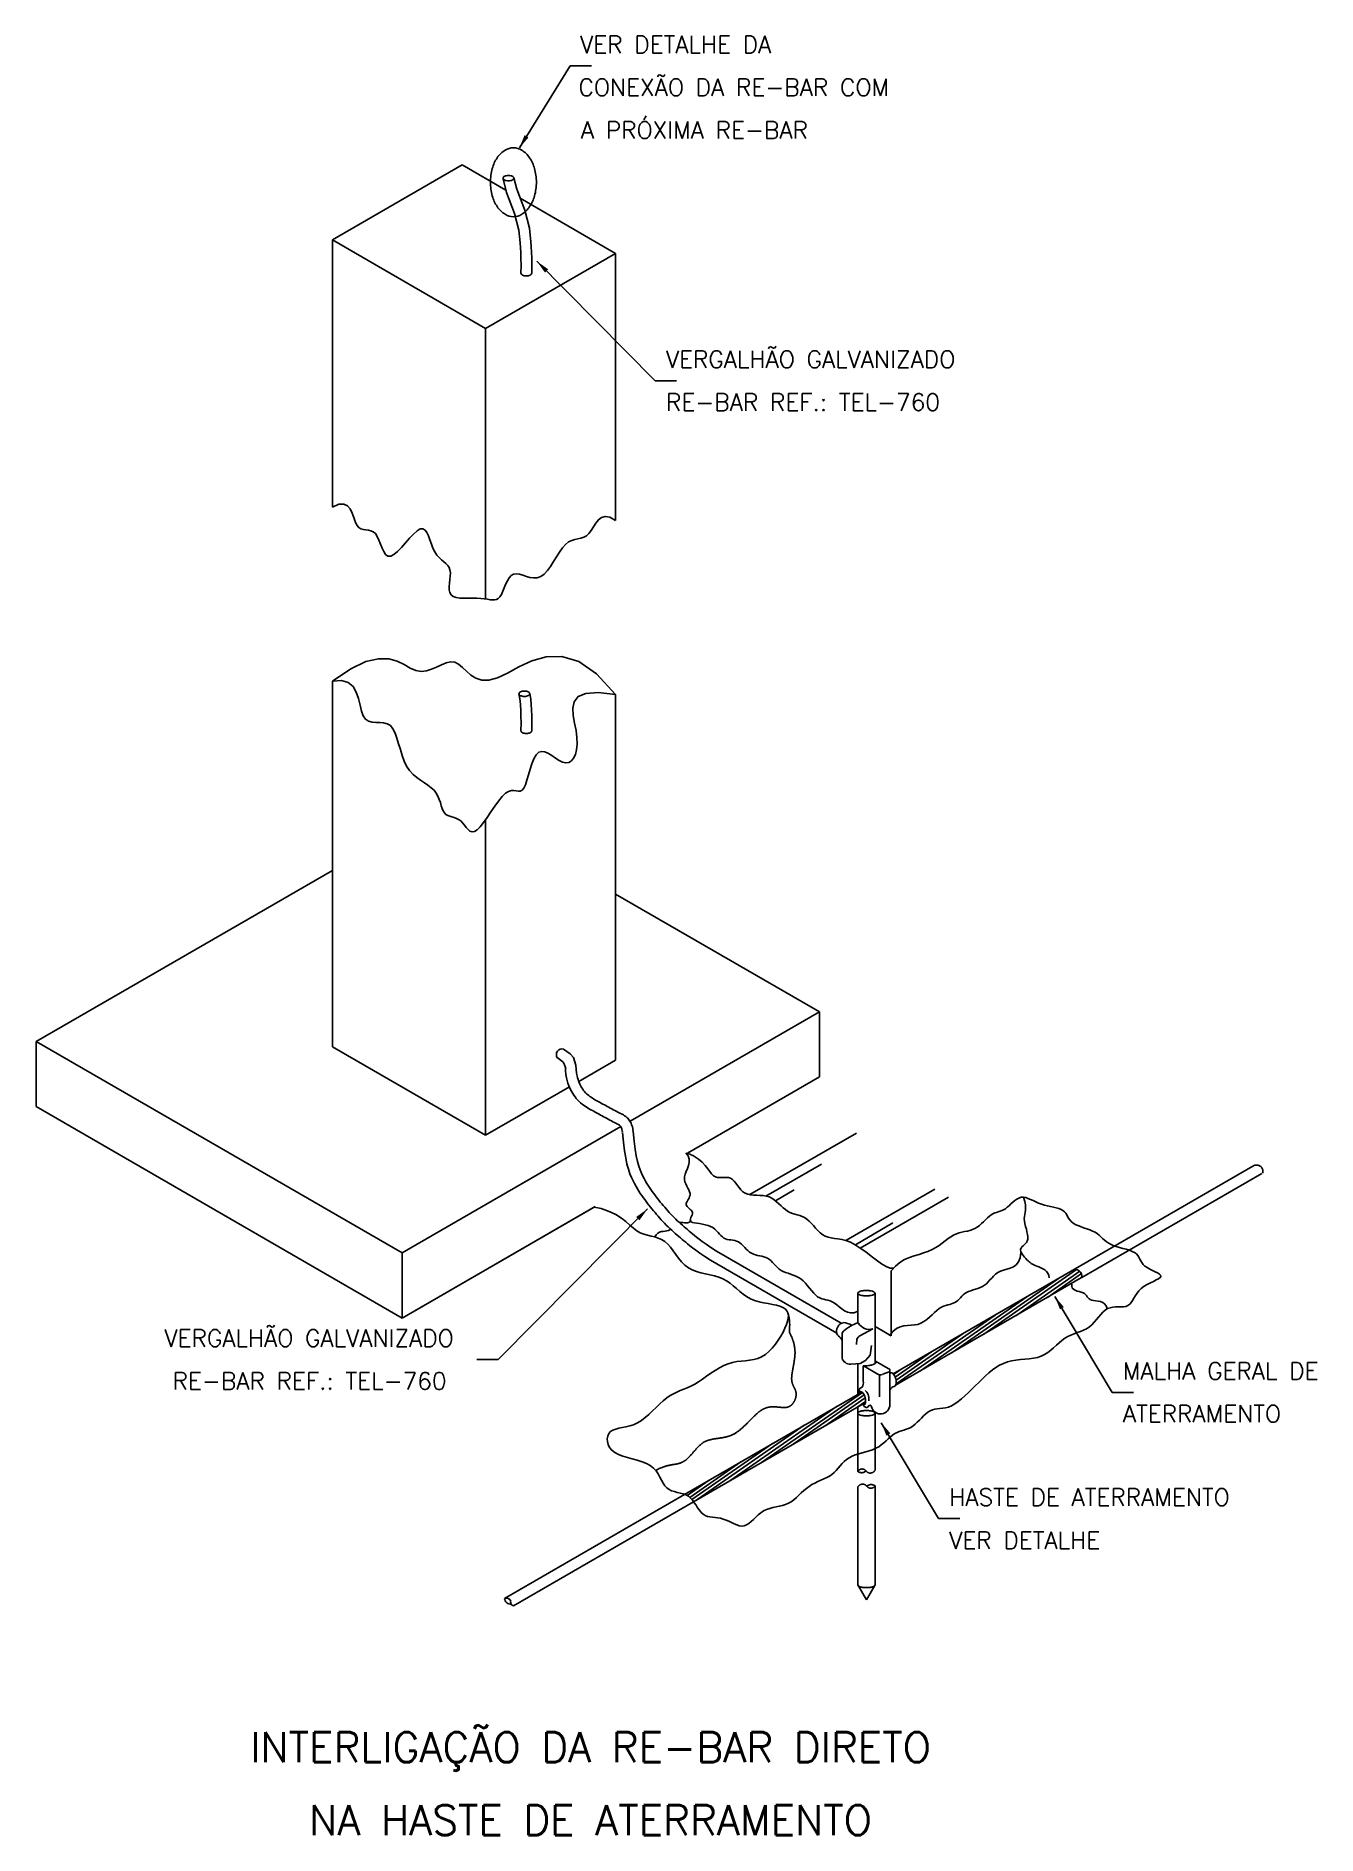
# Model space of a CAD drawing. Header units: millimetres. Extents: x -5804 to -5789, y -4400 to -4379.
import ezdxf
from ezdxf.enums import TextEntityAlignment as Align

# ---------------------------------------------------------------- set-up
doc = ezdxf.new("R2010")
doc.units = ezdxf.units.MM
doc.header["$LTSCALE"] = 10
doc.linetypes.add('DASHEDX2', pattern=[1.5, 1, -0.5])
doc.layers.add('Termotécnica', color=7, linetype='Continuous')
doc.styles.add('r140', font='romans.shx')
doc.styles.add('r80', font='romans.shx')

msp = doc.modelspace()

# ---------------------------------------------------------------- texts
at = {"layer": 'Termotécnica', "color": 2, "style": 'r80'}
for s, p in [('VER DETALHE DA', (-5797.67, -4379.166)), ('CONEXÃO DA RE-BAR COM', (-5797.689, -4379.667)), ('A PRÓXIMA RE-BAR', (-5797.661, -4380.167)), ('VERGALHÃO GALVANIZADO', (-5796.666, -4382.848)), ('RE-BAR REF.: TEL-760', (-5796.665, -4383.349)), ('VERGALHÃO GALVANIZADO', (-5802.534, -4394.299)), ('MALHA GERAL DE ', (-5791.319, -4394.682)), ('RE-BAR REF.: TEL-760', (-5802.439, -4394.8)), ('ATERRAMENTO', (-5791.319, -4395.183)), ('HASTE DE ATERRAMENTO', (-5793.351, -4396.159)), ('VER DETALHE', (-5793.351, -4396.663))]:
    msp.add_text(s, height=0.2, dxfattribs=at).set_placement(p)
at = {"layer": 'Termotécnica', "color": 5, "style": 'r140'}
for s, p in [('INTERLIGAÇÃO DA RE-BAR DIRETO', (-5797.548, -4399.264)), ('NA HASTE DE ATERRAMENTO', (-5797.548, -4400.116))]:
    msp.add_text(s, height=0.35, dxfattribs=at).set_placement(p, align=Align.BOTTOM_CENTER)

# ---------------------------------------------------------------- linework, layer by layer
at = {"layer": 'Termotécnica', "color": 2}
for p, q in [((-5798.381, -4380.276), (-5797.786, -4379.316)), ((-5797.786, -4379.316), (-5797.786, -4379.316)), ((-5797.786, -4379.316), (-5797.536, -4379.316)), ((-5800.569, -4381.352), (-5799.049, -4380.474)), ((-5799.049, -4380.474), (-5798.539, -4380.769)), ((-5798.371, -4380.865), (-5797.256, -4381.509)), ((-5800.569, -4384.476), (-5800.569, -4381.352)), ((-5800.569, -4381.352), (-5798.776, -4382.387)), ((-5798.776, -4382.387), (-5797.256, -4381.509)), ((-5797.256, -4384.633), (-5797.256, -4381.509)), ((-5798.177, -4381.601), (-5796.791, -4382.998)), ((-5798.776, -4385.551), (-5798.776, -4382.387)), ((-5796.791, -4382.998), (-5796.541, -4382.998)), ((-5800.569, -4390.79), (-5800.569, -4386.513)), ((-5797.256, -4390.947), (-5797.256, -4386.671)), ((-5798.776, -4391.825), (-5798.776, -4388.132)), ((-5804.037, -4390.729), (-5800.569, -4388.727)), ((-5794.871, -4390.383), (-5797.256, -4389.006)), ((-5797.085, -4391.661), (-5794.871, -4390.383)), ((-5794.871, -4390.383), (-5794.871, -4391.143)), ((-5799.754, -4393.202), (-5804.037, -4390.729)), ((-5804.037, -4390.729), (-5804.037, -4391.49)), ((-5798.776, -4391.825), (-5800.569, -4390.79)), ((-5797.686, -4391.196), (-5797.256, -4390.947)), ((-5796.415, -4392.034), (-5794.871, -4391.143)), ((-5798.776, -4391.825), (-5797.796, -4391.259)), ((-5799.754, -4393.963), (-5804.037, -4391.49)), ((-5799.754, -4393.202), (-5797.194, -4391.724)), ((-5799.754, -4393.202), (-5797.194, -4391.724)), ((-5799.754, -4393.963), (-5797.493, -4392.657)), ((-5799.754, -4393.963), (-5797.507, -4392.665)), ((-5796.881, -4392.686), (-5798.628, -4394.448)), ((-5799.754, -4393.202), (-5799.754, -4393.963)), ((-5799.754, -4393.202), (-5799.754, -4393.963)), ((-5794.03, -4394.172), (-5794.03, -4393.411)), ((-5794.421, -4394.019), (-5794.421, -4393.672)), ((-5794.219, -4394.495), (-5794.219, -4393.672)), ((-5792.116, -4393.711), (-5791.445, -4394.833)), ((-5794.398, -4394.17), (-5794.244, -4394.09)), ((-5794.03, -4394.172), (-5794.219, -4394.063)), ((-5794.605, -4394.159), (-5794.605, -4394.434)), ((-5794.438, -4394.272), (-5794.432, -4394.212)), ((-5798.628, -4394.448), (-5798.878, -4394.448)), ((-5794.421, -4394.856), (-5794.421, -4394.498)), ((-5794.358, -4394.524), (-5794.358, -4394.701)), ((-5794.196, -4394.617), (-5794.356, -4394.524)), ((-5794.064, -4394.552), (-5794.215, -4394.466)), ((-5794.166, -4394.627), (-5794.166, -4394.885)), ((-5794.13, -4394.621), (-5794.056, -4394.594)), ((-5794.046, -4394.668), (-5794.046, -4394.579)), ((-5794.046, -4394.668), (-5794.046, -4394.974)), ((-5791.445, -4394.833), (-5791.195, -4394.833)), ((-5794.421, -4395.076), (-5794.421, -4395.003)), ((-5794.147, -4395.188), (-5793.476, -4396.31)), ((-5793.476, -4396.31), (-5793.226, -4396.31))]:
    msp.add_line(p, q, dxfattribs=at)
at = {"layer": 'Termotécnica', "color": 1}
for p, q in [((-5795.685, -4392.519), (-5794.438, -4391.8)), ((-5795.496, -4392.537), (-5794.846, -4392.162)), ((-5794.56, -4393.057), (-5793.521, -4392.457)), ((-5795.384, -4392.592), (-5795.164, -4392.464)), ((-5794.392, -4393.144), (-5793.36, -4392.548)), ((-5794.45, -4393.105), (-5794.01, -4392.851)), ((-5792.072, -4393.499), (-5793.317, -4394.365)), ((-5791.861, -4393.397), (-5792.945, -4394.15)), ((-5791.823, -4393.414), (-5792.573, -4393.936)), ((-5791.803, -4393.444), (-5792.201, -4393.721)), ((-5791.801, -4393.486), (-5791.829, -4393.506)), ((-5792.444, -4393.714), (-5793.689, -4394.58)), ((-5792.815, -4393.929), (-5793.974, -4394.734)), ((-5793.187, -4394.144), (-5793.973, -4394.69)), ((-5793.559, -4394.358), (-5793.983, -4394.653)), ((-5793.931, -4394.573), (-5794.002, -4394.622)), ((-5794.368, -4394.833), (-5795.548, -4395.653)), ((-5794.347, -4394.862), (-5795.176, -4395.438)), ((-5794.334, -4394.897), (-5794.804, -4395.224)), ((-5794.33, -4394.938), (-5794.432, -4395.009)), ((-5794.664, -4394.995), (-5795.92, -4395.868)), ((-5795.047, -4395.217), (-5796.292, -4396.083)), ((-5795.418, -4395.432), (-5796.362, -4396.087)), ((-5795.79, -4395.646), (-5796.387, -4396.061)), ((-5796.162, -4395.861), (-5796.419, -4396.039))]:
    msp.add_line(p, q, dxfattribs=at)
at = {"layer": 'Termotécnica', "color": 1, "linetype": 'DASHEDX2'}
for p, q in [((-5791.904, -4393.403), (-5789.798, -4392.187)), ((-5791.799, -4393.488), (-5789.692, -4392.272)), ((-5794.421, -4395.757), (-5794.421, -4395.076)), ((-5794.219, -4395.741), (-5794.219, -4395.076)), ((-5798.554, -4397.242), (-5796.448, -4396.026)), ((-5794.421, -4397.085), (-5794.421, -4395.942)), ((-5794.219, -4397.085), (-5794.219, -4395.926)), ((-5798.449, -4397.328), (-5796.342, -4396.112)), ((-5794.32, -4397.261), (-5794.421, -4397.085)), ((-5794.32, -4397.261), (-5794.219, -4397.085))]:
    msp.add_line(p, q, dxfattribs=at)
at = {"layer": 'Termotécnica', "color": 3}
for p, q in [((-5794.668, -4394.141), (-5796.145, -4393.288)), ((-5794.616, -4394.024), (-5796.074, -4393.182)), ((-5794.007, -4394.617), (-5791.904, -4393.403)), ((-5793.979, -4394.747), (-5791.802, -4393.49)), ((-5796.448, -4396.026), (-5794.374, -4394.829)), ((-5796.342, -4396.112), (-5794.331, -4394.951))]:
    msp.add_line(p, q, dxfattribs=at)
at = {"layer": 'Termotécnica', "color": 2}
for points in [[(-5798.451, -4380.273, 0.139889), (-5798.547, -4380.301, 0.107118), (-5798.641, -4380.391, 0.079812), (-5798.698, -4380.516, 0.067459), (-5798.719, -4380.676, 0.067459), (-5798.698, -4380.837, 0.079812), (-5798.641, -4380.961, 0.107118), (-5798.547, -4381.052, 0.139889), (-5798.451, -4381.08, 0.139889), (-5798.354, -4381.052, 0.107118), (-5798.261, -4380.961, 0.079812), (-5798.204, -4380.837, 0.067459), (-5798.182, -4380.676, 0.067459), (-5798.204, -4380.516, 0.079812), (-5798.261, -4380.391, 0.107118), (-5798.354, -4380.301, 0.139889)], [(-5798.446, -4380.629, 0.174532), (-5798.45, -4380.618, 0.104234), (-5798.464, -4380.606, 0.065017), (-5798.483, -4380.6, 0.051167), (-5798.509, -4380.597, 0.051167), (-5798.534, -4380.6, 0.065017), (-5798.553, -4380.606, 0.104234), (-5798.568, -4380.618, 0.174532), (-5798.571, -4380.629, 0.174532), (-5798.568, -4380.639, 0.104234), (-5798.553, -4380.651, 0.065017), (-5798.534, -4380.657, 0.051167), (-5798.509, -4380.66, 0.051167), (-5798.483, -4380.657, 0.065017), (-5798.464, -4380.651, 0.104234), (-5798.45, -4380.639, 0.174532)], [(-5798.26, -4386.66, 0.174532), (-5798.264, -4386.65, 0.104234), (-5798.278, -4386.638, 0.065017), (-5798.297, -4386.632, 0.051167), (-5798.323, -4386.629, 0.051167), (-5798.348, -4386.632, 0.065017), (-5798.367, -4386.638, 0.104234), (-5798.382, -4386.65, 0.174532), (-5798.385, -4386.66, 0.174532), (-5798.382, -4386.671, 0.104234), (-5798.367, -4386.683, 0.065017), (-5798.348, -4386.689, 0.051167), (-5798.323, -4386.692, 0.051167), (-5798.297, -4386.689, 0.065017), (-5798.278, -4386.683, 0.104234), (-5798.264, -4386.671, 0.174532)], [(-5794.421, -4393.672, 0.236645), (-5794.417, -4393.682, 0.085557), (-5794.392, -4393.694, 0.043156), (-5794.362, -4393.701, 0.031861), (-5794.32, -4393.703, 0.031861), (-5794.279, -4393.701, 0.043156), (-5794.248, -4393.694, 0.085557), (-5794.224, -4393.682, 0.236645), (-5794.219, -4393.672, 0.236645), (-5794.224, -4393.663, 0.085557), (-5794.248, -4393.65, 0.043156), (-5794.279, -4393.644, 0.031861), (-5794.32, -4393.641, 0.031861), (-5794.362, -4393.644, 0.043156), (-5794.392, -4393.65, 0.085557), (-5794.417, -4393.663, 0.236645)]]:
    msp.add_lwpolyline(points, format="xyb", close=True, dxfattribs=at)
at = {"layer": 'Termotécnica', "color": 3}
for points in [[(-5798.373, -4381.387), (-5798.388, -4381.236), (-5798.438, -4381.044), (-5798.532, -4380.796), (-5798.572, -4380.636)], [(-5798.248, -4381.375), (-5798.264, -4381.214), (-5798.318, -4381.005), (-5798.412, -4380.759), (-5798.445, -4380.625)], [(-5798.363, -4381.74), (-5798.362, -4381.648), (-5798.363, -4381.568), (-5798.365, -4381.499), (-5798.368, -4381.44), (-5798.373, -4381.39), (-5798.373, -4381.387)], [(-5798.237, -4381.741), (-5798.237, -4381.648), (-5798.237, -4381.566), (-5798.239, -4381.494), (-5798.243, -4381.431), (-5798.248, -4381.375)], [(-5798.363, -4387.093), (-5798.362, -4387.001), (-5798.363, -4386.922), (-5798.365, -4386.853), (-5798.368, -4386.794), (-5798.373, -4386.743), (-5798.379, -4386.699), (-5798.387, -4386.661), (-5798.387, -4386.66)], [(-5798.237, -4387.094), (-5798.237, -4387.001), (-5798.237, -4386.92), (-5798.239, -4386.848), (-5798.243, -4386.785), (-5798.248, -4386.729), (-5798.255, -4386.678), (-5798.259, -4386.658)], [(-5797.838, -4391.046), (-5797.86, -4390.98), (-5797.873, -4390.966), (-5797.938, -4390.917)], [(-5797.719, -4391.006), (-5797.749, -4390.914), (-5797.788, -4390.872), (-5797.864, -4390.816)], [(-5797.843, -4391.03), (-5797.841, -4391.067), (-5797.836, -4391.113), (-5797.83, -4391.152), (-5797.822, -4391.185), (-5797.813, -4391.214), (-5797.805, -4391.237), (-5797.797, -4391.257), (-5797.788, -4391.277), (-5797.778, -4391.297), (-5797.768, -4391.317), (-5797.757, -4391.337), (-5797.744, -4391.357), (-5797.73, -4391.377), (-5797.715, -4391.396), (-5797.699, -4391.413), (-5797.682, -4391.43), (-5797.665, -4391.446), (-5797.647, -4391.46), (-5797.63, -4391.473), (-5797.612, -4391.485), (-5797.595, -4391.497), (-5797.578, -4391.508), (-5797.561, -4391.518), (-5797.544, -4391.527), (-5797.527, -4391.537), (-5797.511, -4391.545), (-5797.494, -4391.554), (-5797.478, -4391.563), (-5797.462, -4391.571), (-5797.446, -4391.58), (-5797.43, -4391.589), (-5797.413, -4391.598), (-5797.395, -4391.608), (-5797.378, -4391.617), (-5797.36, -4391.627), (-5797.341, -4391.637), (-5797.323, -4391.647), (-5797.304, -4391.657), (-5797.286, -4391.666), (-5797.269, -4391.674), (-5797.254, -4391.683), (-5797.24, -4391.69), (-5797.228, -4391.697), (-5797.218, -4391.703), (-5797.21, -4391.708), (-5797.205, -4391.712), (-5797.201, -4391.715), (-5797.198, -4391.718), (-5797.196, -4391.721), (-5797.194, -4391.724), (-5797.192, -4391.728), (-5797.189, -4391.734), (-5797.187, -4391.741), (-5797.184, -4391.749), (-5797.181, -4391.759), (-5797.178, -4391.772), (-5797.175, -4391.786)], [(-5797.719, -4391.006), (-5797.715, -4391.057), (-5797.711, -4391.097), (-5797.706, -4391.128), (-5797.7, -4391.153), (-5797.694, -4391.174), (-5797.688, -4391.192), (-5797.681, -4391.209), (-5797.673, -4391.226), (-5797.666, -4391.242), (-5797.658, -4391.257), (-5797.649, -4391.272), (-5797.64, -4391.287), (-5797.63, -4391.301), (-5797.619, -4391.314), (-5797.608, -4391.327), (-5797.596, -4391.339), (-5797.583, -4391.35), (-5797.57, -4391.361), (-5797.556, -4391.372), (-5797.542, -4391.381), (-5797.527, -4391.391), (-5797.512, -4391.4), (-5797.497, -4391.409), (-5797.482, -4391.418), (-5797.467, -4391.426), (-5797.451, -4391.435), (-5797.436, -4391.443), (-5797.419, -4391.452), (-5797.403, -4391.46), (-5797.386, -4391.469), (-5797.369, -4391.478), (-5797.352, -4391.488), (-5797.335, -4391.497), (-5797.317, -4391.507), (-5797.3, -4391.517), (-5797.282, -4391.526), (-5797.264, -4391.536), (-5797.247, -4391.545), (-5797.229, -4391.554), (-5797.212, -4391.563), (-5797.196, -4391.571), (-5797.18, -4391.58), (-5797.164, -4391.588), (-5797.15, -4391.597), (-5797.136, -4391.606), (-5797.124, -4391.616), (-5797.113, -4391.626), (-5797.103, -4391.636), (-5797.095, -4391.647), (-5797.087, -4391.659), (-5797.08, -4391.671), (-5797.074, -4391.684), (-5797.069, -4391.698), (-5797.064, -4391.712), (-5797.059, -4391.728), (-5797.055, -4391.744), (-5797.052, -4391.762), (-5797.048, -4391.781)], [(-5797.175, -4391.792), (-5797.164, -4391.907), (-5797.152, -4392.006), (-5797.137, -4392.09), (-5797.122, -4392.162), (-5797.105, -4392.223), (-5797.087, -4392.275), (-5797.068, -4392.32), (-5797.051, -4392.358), (-5797.033, -4392.391), (-5797.016, -4392.423), (-5796.999, -4392.452), (-5796.983, -4392.48), (-5796.966, -4392.506), (-5796.949, -4392.531), (-5796.932, -4392.555), (-5796.915, -4392.578), (-5796.899, -4392.6), (-5796.882, -4392.622), (-5796.865, -4392.644), (-5796.847, -4392.665), (-5796.83, -4392.687), (-5796.812, -4392.708), (-5796.794, -4392.729), (-5796.776, -4392.75), (-5796.758, -4392.771), (-5796.74, -4392.792), (-5796.721, -4392.813), (-5796.701, -4392.834), (-5796.682, -4392.855), (-5796.662, -4392.876), (-5796.641, -4392.896), (-5796.62, -4392.917), (-5796.599, -4392.936), (-5796.578, -4392.955), (-5796.557, -4392.974), (-5796.536, -4392.992), (-5796.516, -4393.009), (-5796.495, -4393.026), (-5796.475, -4393.043), (-5796.455, -4393.06), (-5796.435, -4393.077), (-5796.412, -4393.096), (-5796.385, -4393.117), (-5796.354, -4393.141), (-5796.315, -4393.169), (-5796.269, -4393.203), (-5796.213, -4393.242), (-5796.145, -4393.288)], [(-5797.048, -4391.781), (-5797.038, -4391.893), (-5797.026, -4391.987), (-5797.013, -4392.066), (-5796.998, -4392.131), (-5796.983, -4392.185), (-5796.968, -4392.23), (-5796.952, -4392.268), (-5796.936, -4392.302), (-5796.921, -4392.332), (-5796.905, -4392.361), (-5796.89, -4392.388), (-5796.875, -4392.413), (-5796.86, -4392.436), (-5796.844, -4392.459), (-5796.829, -4392.481), (-5796.813, -4392.502), (-5796.798, -4392.523), (-5796.781, -4392.544), (-5796.765, -4392.565), (-5796.749, -4392.586), (-5796.732, -4392.606), (-5796.715, -4392.626), (-5796.698, -4392.647), (-5796.68, -4392.667), (-5796.663, -4392.687), (-5796.645, -4392.708), (-5796.627, -4392.728), (-5796.608, -4392.748), (-5796.59, -4392.767), (-5796.571, -4392.787), (-5796.552, -4392.806), (-5796.533, -4392.825), (-5796.513, -4392.843), (-5796.493, -4392.861), (-5796.474, -4392.878), (-5796.454, -4392.895), (-5796.434, -4392.912), (-5796.414, -4392.929), (-5796.394, -4392.946), (-5796.374, -4392.962), (-5796.354, -4392.979), (-5796.332, -4392.997), (-5796.307, -4393.017), (-5796.277, -4393.04), (-5796.241, -4393.067), (-5796.196, -4393.099), (-5796.141, -4393.137), (-5796.074, -4393.182)]]:
    msp.add_lwpolyline(points, dxfattribs=at)
at = {"layer": 'Termotécnica', "color": 2}
for points in [[(-5798.363, -4381.741, 0.174532), (-5798.359, -4381.751, 0.104234), (-5798.344, -4381.763, 0.065017), (-5798.325, -4381.77, 0.051167), (-5798.3, -4381.772, 0.051167), (-5798.275, -4381.77, 0.065017), (-5798.256, -4381.763, 0.104234), (-5798.241, -4381.751, 0.174532), (-5798.237, -4381.741, 0.174532)], [(-5798.363, -4387.094, 0.174532), (-5798.359, -4387.105, 0.104234), (-5798.344, -4387.116, 0.065017), (-5798.325, -4387.123, 0.051167), (-5798.3, -4387.126, 0.051167), (-5798.275, -4387.123, 0.065017), (-5798.256, -4387.116, 0.104234), (-5798.241, -4387.105, 0.174532), (-5798.237, -4387.094, 0.174532)], [(-5794.594, -4394.018, 0.177016), (-5794.642, -4394.046, 0.068674), (-5794.66, -4394.075, 0.068674), (-5794.669, -4394.108, 0.094064), (-5794.668, -4394.142, 0.032944)], [(-5794.668, -4394.142, 0.023838), (-5794.666, -4394.148, 0.202617)], [(-5794.421, -4395.076, 0.236645), (-5794.417, -4395.086, 0.085557), (-5794.392, -4395.098, 0.043156), (-5794.362, -4395.105, 0.031861), (-5794.32, -4395.108, 0.031861), (-5794.279, -4395.105, 0.043156), (-5794.248, -4395.098, 0.085557), (-5794.224, -4395.086, 0.236645), (-5794.219, -4395.076)]]:
    msp.add_lwpolyline(points, format="xyb", dxfattribs=at)
for points in [[(-5800.569, -4384.476), (-5800.494, -4384.444), (-5800.437, -4384.441), (-5800.393, -4384.462), (-5800.361, -4384.499), (-5800.337, -4384.546), (-5800.318, -4384.598), (-5800.301, -4384.647), (-5800.282, -4384.688), (-5800.26, -4384.716), (-5800.235, -4384.732), (-5800.207, -4384.74), (-5800.177, -4384.744), (-5800.148, -4384.748), (-5800.119, -4384.753), (-5800.091, -4384.765), (-5800.066, -4384.787), (-5800.045, -4384.821), (-5800.025, -4384.863), (-5800.007, -4384.91), (-5799.988, -4384.956), (-5799.968, -4384.998), (-5799.946, -4385.031), (-5799.919, -4385.05), (-5799.887, -4385.052), (-5799.849, -4385.033), (-5799.807, -4384.996), (-5799.761, -4384.949), (-5799.713, -4384.896), (-5799.666, -4384.842), (-5799.62, -4384.793), (-5799.578, -4384.755), (-5799.541, -4384.732), (-5799.51, -4384.73), (-5799.485, -4384.745), (-5799.463, -4384.775), (-5799.445, -4384.814), (-5799.428, -4384.86), (-5799.411, -4384.91), (-5799.392, -4384.958), (-5799.372, -4385.002), (-5799.348, -4385.038), (-5799.321, -4385.068), (-5799.294, -4385.093), (-5799.267, -4385.116), (-5799.242, -4385.137), (-5799.22, -4385.159), (-5799.203, -4385.183), (-5799.193, -4385.212), (-5799.189, -4385.246), (-5799.19, -4385.284), (-5799.195, -4385.325), (-5799.2, -4385.366), (-5799.203, -4385.406), (-5799.203, -4385.444), (-5799.196, -4385.477), (-5799.18, -4385.503), (-5799.154, -4385.522), (-5799.119, -4385.534), (-5799.076, -4385.541), (-5799.029, -4385.544), (-5798.98, -4385.544), (-5798.929, -4385.544), (-5798.879, -4385.543), (-5798.833, -4385.545), (-5798.792, -4385.549), (-5798.756, -4385.554), (-5798.723, -4385.56), (-5798.695, -4385.563), (-5798.67, -4385.563), (-5798.648, -4385.559), (-5798.628, -4385.547), (-5798.609, -4385.527), (-5798.592, -4385.498), (-5798.576, -4385.462), (-5798.559, -4385.422), (-5798.542, -4385.381), (-5798.522, -4385.341), (-5798.501, -4385.306), (-5798.476, -4385.279), (-5798.448, -4385.262), (-5798.415, -4385.257), (-5798.379, -4385.262), (-5798.34, -4385.273), (-5798.299, -4385.287), (-5798.257, -4385.299), (-5798.214, -4385.306), (-5798.172, -4385.304), (-5798.131, -4385.29), (-5798.091, -4385.261), (-5798.054, -4385.22), (-5798.017, -4385.17), (-5797.982, -4385.114), (-5797.947, -4385.057), (-5797.912, -4385.003), (-5797.877, -4384.953), (-5797.842, -4384.913), (-5797.806, -4384.885), (-5797.769, -4384.867), (-5797.733, -4384.856), (-5797.697, -4384.848), (-5797.662, -4384.84), (-5797.628, -4384.829), (-5797.596, -4384.813), (-5797.567, -4384.787), (-5797.541, -4384.751), (-5797.515, -4384.708), (-5797.488, -4384.664), (-5797.457, -4384.625), (-5797.42, -4384.597), (-5797.376, -4384.585), (-5797.322, -4384.595), (-5797.256, -4384.633)], [(-5800.569, -4386.513), (-5800.355, -4386.369), (-5800.177, -4386.285), (-5800.03, -4386.25), (-5799.91, -4386.252), (-5799.812, -4386.279), (-5799.73, -4386.319), (-5799.659, -4386.36), (-5799.594, -4386.39), (-5799.53, -4386.4), (-5799.468, -4386.393), (-5799.408, -4386.374), (-5799.349, -4386.348), (-5799.292, -4386.322), (-5799.238, -4386.3), (-5799.187, -4386.288), (-5799.138, -4386.292), (-5799.093, -4386.315), (-5799.048, -4386.352), (-5799.001, -4386.397), (-5798.95, -4386.441), (-5798.89, -4386.478), (-5798.82, -4386.501), (-5798.737, -4386.502), (-5798.638, -4386.476), (-5798.521, -4386.418), (-5798.386, -4386.344), (-5798.234, -4386.274), (-5798.066, -4386.227), (-5797.884, -4386.224), (-5797.687, -4386.284), (-5797.478, -4386.426), (-5797.256, -4386.671)], [(-5800.569, -4386.513), (-5800.462, -4386.505), (-5800.383, -4386.528), (-5800.327, -4386.576), (-5800.289, -4386.641), (-5800.264, -4386.716), (-5800.246, -4386.792), (-5800.23, -4386.863), (-5800.209, -4386.92), (-5800.181, -4386.959), (-5800.145, -4386.981), (-5800.104, -4386.992), (-5800.06, -4386.996), (-5800.014, -4386.997), (-5799.97, -4387.001), (-5799.928, -4387.011), (-5799.891, -4387.033), (-5799.861, -4387.07), (-5799.835, -4387.12), (-5799.814, -4387.179), (-5799.794, -4387.245), (-5799.774, -4387.314), (-5799.753, -4387.383), (-5799.729, -4387.449), (-5799.7, -4387.509), (-5799.665, -4387.56), (-5799.625, -4387.603), (-5799.581, -4387.64), (-5799.537, -4387.673), (-5799.493, -4387.702), (-5799.451, -4387.73), (-5799.412, -4387.759), (-5799.38, -4387.79), (-5799.354, -4387.823), (-5799.334, -4387.86), (-5799.319, -4387.897), (-5799.306, -4387.934), (-5799.295, -4387.97), (-5799.285, -4388.002), (-5799.273, -4388.031), (-5799.259, -4388.055), (-5799.241, -4388.072), (-5799.22, -4388.085), (-5799.196, -4388.094), (-5799.17, -4388.102), (-5799.144, -4388.109), (-5799.118, -4388.118), (-5799.092, -4388.131), (-5799.068, -4388.148), (-5799.045, -4388.172), (-5799.024, -4388.198), (-5799.003, -4388.225), (-5798.982, -4388.249), (-5798.96, -4388.267), (-5798.935, -4388.276), (-5798.908, -4388.273), (-5798.876, -4388.254), (-5798.84, -4388.217), (-5798.801, -4388.167), (-5798.759, -4388.107), (-5798.715, -4388.042), (-5798.67, -4387.977), (-5798.627, -4387.916), (-5798.584, -4387.864), (-5798.545, -4387.825), (-5798.508, -4387.802), (-5798.475, -4387.793), (-5798.445, -4387.793), (-5798.418, -4387.797), (-5798.393, -4387.801), (-5798.371, -4387.8), (-5798.349, -4387.79), (-5798.33, -4387.766), (-5798.311, -4387.726), (-5798.293, -4387.672), (-5798.275, -4387.61), (-5798.255, -4387.544), (-5798.234, -4387.48), (-5798.211, -4387.422), (-5798.184, -4387.375), (-5798.154, -4387.345), (-5798.12, -4387.335), (-5798.082, -4387.341), (-5798.042, -4387.359), (-5798, -4387.384), (-5797.958, -4387.413), (-5797.917, -4387.44), (-5797.876, -4387.46), (-5797.838, -4387.47), (-5797.803, -4387.465), (-5797.772, -4387.447), (-5797.747, -4387.414), (-5797.726, -4387.37), (-5797.712, -4387.315), (-5797.706, -4387.249), (-5797.707, -4387.174), (-5797.717, -4387.092), (-5797.735, -4387.003), (-5797.752, -4386.913), (-5797.757, -4386.828), (-5797.741, -4386.753), (-5797.694, -4386.694), (-5797.604, -4386.656), (-5797.461, -4386.647), (-5797.256, -4386.671)], [(-5796.433, -4392.029), (-5796.408, -4392.067), (-5796.396, -4392.105), (-5796.395, -4392.142), (-5796.402, -4392.178), (-5796.414, -4392.214), (-5796.428, -4392.248), (-5796.44, -4392.281), (-5796.448, -4392.313), (-5796.449, -4392.342), (-5796.444, -4392.37), (-5796.435, -4392.395), (-5796.423, -4392.42), (-5796.41, -4392.443), (-5796.398, -4392.465), (-5796.389, -4392.485), (-5796.384, -4392.505), (-5796.384, -4392.524), (-5796.389, -4392.542), (-5796.396, -4392.56), (-5796.406, -4392.576), (-5796.415, -4392.592), (-5796.423, -4392.607), (-5796.429, -4392.621), (-5796.43, -4392.634), (-5796.426, -4392.646), (-5796.417, -4392.658), (-5796.406, -4392.669), (-5796.394, -4392.68), (-5796.381, -4392.692), (-5796.37, -4392.703), (-5796.361, -4392.716), (-5796.356, -4392.729), (-5796.357, -4392.743), (-5796.361, -4392.758), (-5796.367, -4392.773), (-5796.374, -4392.788), (-5796.379, -4392.803), (-5796.381, -4392.816), (-5796.379, -4392.827), (-5796.37, -4392.837), (-5796.354, -4392.844), (-5796.332, -4392.85), (-5796.304, -4392.855), (-5796.273, -4392.859), (-5796.24, -4392.864), (-5796.206, -4392.871), (-5796.174, -4392.879), (-5796.144, -4392.891), (-5796.117, -4392.905), (-5796.094, -4392.923), (-5796.074, -4392.942), (-5796.056, -4392.961), (-5796.039, -4392.981), (-5796.022, -4392.999), (-5796.005, -4393.015), (-5795.988, -4393.028), (-5795.969, -4393.037), (-5795.948, -4393.043), (-5795.927, -4393.047), (-5795.905, -4393.049), (-5795.883, -4393.052), (-5795.861, -4393.056), (-5795.84, -4393.062), (-5795.819, -4393.071), (-5795.8, -4393.084), (-5795.781, -4393.1), (-5795.763, -4393.118), (-5795.744, -4393.137), (-5795.726, -4393.157), (-5795.707, -4393.175), (-5795.687, -4393.192), (-5795.666, -4393.206), (-5795.643, -4393.217), (-5795.62, -4393.225), (-5795.595, -4393.231), (-5795.57, -4393.235), (-5795.545, -4393.24), (-5795.521, -4393.246), (-5795.498, -4393.253), (-5795.476, -4393.264), (-5795.456, -4393.277), (-5795.436, -4393.294), (-5795.418, -4393.312), (-5795.4, -4393.332), (-5795.381, -4393.352), (-5795.362, -4393.372), (-5795.341, -4393.39), (-5795.318, -4393.406), (-5795.293, -4393.419), (-5795.266, -4393.43), (-5795.237, -4393.439), (-5795.207, -4393.449), (-5795.177, -4393.46), (-5795.147, -4393.472), (-5795.117, -4393.487), (-5795.088, -4393.506), (-5795.061, -4393.529), (-5795.034, -4393.556), (-5795.009, -4393.585), (-5794.985, -4393.615), (-5794.961, -4393.644), (-5794.937, -4393.671), (-5794.914, -4393.695), (-5794.891, -4393.714), (-5794.867, -4393.728), (-5794.844, -4393.737), (-5794.82, -4393.744), (-5794.796, -4393.749), (-5794.771, -4393.755), (-5794.746, -4393.762), (-5794.72, -4393.772), (-5794.693, -4393.788), (-5794.666, -4393.808), (-5794.638, -4393.833), (-5794.608, -4393.857), (-5794.576, -4393.879), (-5794.541, -4393.896), (-5794.504, -4393.904), (-5794.463, -4393.901), (-5794.419, -4393.884)], [(-5796.415, -4392.034), (-5796.344, -4392.067), (-5796.286, -4392.103), (-5796.241, -4392.141), (-5796.206, -4392.18), (-5796.177, -4392.216), (-5796.153, -4392.249), (-5796.132, -4392.277), (-5796.111, -4392.299), (-5796.088, -4392.312), (-5796.063, -4392.318), (-5796.037, -4392.32), (-5796.011, -4392.32), (-5795.984, -4392.318), (-5795.958, -4392.318), (-5795.933, -4392.32), (-5795.91, -4392.328), (-5795.889, -4392.343), (-5795.869, -4392.363), (-5795.849, -4392.386), (-5795.83, -4392.412), (-5795.81, -4392.438), (-5795.788, -4392.463), (-5795.765, -4392.485), (-5795.738, -4392.503), (-5795.708, -4392.514), (-5795.675, -4392.521), (-5795.64, -4392.525), (-5795.603, -4392.527), (-5795.566, -4392.529), (-5795.53, -4392.531), (-5795.494, -4392.537), (-5795.46, -4392.546), (-5795.429, -4392.561), (-5795.399, -4392.58), (-5795.372, -4392.602), (-5795.345, -4392.626), (-5795.319, -4392.65), (-5795.294, -4392.674), (-5795.268, -4392.695), (-5795.242, -4392.714), (-5795.215, -4392.728), (-5795.187, -4392.739), (-5795.159, -4392.748), (-5795.13, -4392.756), (-5795.101, -4392.765), (-5795.072, -4392.775), (-5795.044, -4392.788), (-5795.017, -4392.805), (-5794.991, -4392.828), (-5794.966, -4392.854), (-5794.94, -4392.882), (-5794.915, -4392.911), (-5794.888, -4392.94), (-5794.861, -4392.967), (-5794.832, -4392.989), (-5794.802, -4393.007), (-5794.769, -4393.019), (-5794.733, -4393.026), (-5794.694, -4393.031), (-5794.653, -4393.037), (-5794.608, -4393.044), (-5794.56, -4393.057), (-5794.508, -4393.076), (-5794.452, -4393.105), (-5794.392, -4393.144), (-5794.329, -4393.19), (-5794.266, -4393.239), (-5794.204, -4393.287), (-5794.145, -4393.329), (-5794.09, -4393.362), (-5794.041, -4393.381), (-5794.001, -4393.381)], [(-5794.03, -4393.411), (-5793.982, -4393.356), (-5793.93, -4393.313), (-5793.875, -4393.28), (-5793.818, -4393.255), (-5793.761, -4393.235), (-5793.705, -4393.218), (-5793.651, -4393.202), (-5793.6, -4393.184), (-5793.553, -4393.163), (-5793.51, -4393.139), (-5793.47, -4393.113), (-5793.433, -4393.086), (-5793.398, -4393.059), (-5793.365, -4393.034), (-5793.332, -4393.012), (-5793.3, -4392.993), (-5793.268, -4392.979), (-5793.235, -4392.968), (-5793.203, -4392.959), (-5793.171, -4392.952), (-5793.139, -4392.946), (-5793.109, -4392.938), (-5793.079, -4392.929), (-5793.051, -4392.916), (-5793.023, -4392.9), (-5792.998, -4392.88), (-5792.973, -4392.859), (-5792.949, -4392.836), (-5792.926, -4392.813), (-5792.904, -4392.792), (-5792.882, -4392.772), (-5792.861, -4392.756), (-5792.84, -4392.743), (-5792.819, -4392.734), (-5792.798, -4392.727), (-5792.778, -4392.72), (-5792.757, -4392.714), (-5792.736, -4392.707), (-5792.715, -4392.697), (-5792.694, -4392.685), (-5792.673, -4392.668), (-5792.651, -4392.649), (-5792.629, -4392.629), (-5792.607, -4392.608), (-5792.584, -4392.588), (-5792.56, -4392.572), (-5792.536, -4392.559), (-5792.51, -4392.551), (-5792.484, -4392.55), (-5792.457, -4392.554), (-5792.43, -4392.563), (-5792.401, -4392.575), (-5792.371, -4392.588), (-5792.339, -4392.603), (-5792.307, -4392.618), (-5792.273, -4392.631), (-5792.238, -4392.642), (-5792.202, -4392.652), (-5792.167, -4392.66), (-5792.132, -4392.667), (-5792.1, -4392.675), (-5792.07, -4392.683), (-5792.043, -4392.693), (-5792.021, -4392.705), (-5792.003, -4392.72), (-5791.989, -4392.737), (-5791.977, -4392.755), (-5791.966, -4392.775), (-5791.955, -4392.795), (-5791.942, -4392.814), (-5791.926, -4392.833), (-5791.905, -4392.851), (-5791.879, -4392.867), (-5791.848, -4392.881), (-5791.814, -4392.894), (-5791.779, -4392.907), (-5791.743, -4392.919), (-5791.707, -4392.932), (-5791.674, -4392.946), (-5791.644, -4392.96), (-5791.618, -4392.977), (-5791.596, -4392.994), (-5791.576, -4393.013), (-5791.557, -4393.031), (-5791.538, -4393.05), (-5791.517, -4393.068), (-5791.493, -4393.084), (-5791.466, -4393.1), (-5791.433, -4393.113), (-5791.397, -4393.126), (-5791.358, -4393.137), (-5791.319, -4393.148), (-5791.281, -4393.159), (-5791.244, -4393.17), (-5791.211, -4393.183), (-5791.184, -4393.198), (-5791.162, -4393.214), (-5791.146, -4393.233), (-5791.133, -4393.252), (-5791.122, -4393.273), (-5791.111, -4393.294), (-5791.098, -4393.315), (-5791.083, -4393.335), (-5791.062, -4393.355), (-5791.036, -4393.373), (-5791.006, -4393.39), (-5790.974, -4393.406), (-5790.943, -4393.421), (-5790.915, -4393.436), (-5790.893, -4393.45), (-5790.879, -4393.463), (-5790.875, -4393.476), (-5790.883, -4393.49), (-5790.902, -4393.504), (-5790.929, -4393.518), (-5790.962, -4393.534), (-5790.998, -4393.551), (-5791.035, -4393.57), (-5791.071, -4393.592), (-5791.104, -4393.616), (-5791.131, -4393.643), (-5791.154, -4393.671), (-5791.173, -4393.701), (-5791.19, -4393.73), (-5791.206, -4393.757), (-5791.223, -4393.782), (-5791.24, -4393.802), (-5791.261, -4393.817), (-5791.285, -4393.827), (-5791.312, -4393.831), (-5791.342, -4393.833), (-5791.373, -4393.833), (-5791.405, -4393.833), (-5791.437, -4393.836), (-5791.468, -4393.842), (-5791.498, -4393.853), (-5791.526, -4393.871), (-5791.553, -4393.894), (-5791.578, -4393.921), (-5791.603, -4393.951), (-5791.628, -4393.982), (-5791.654, -4394.012), (-5791.682, -4394.041), (-5791.712, -4394.067), (-5791.744, -4394.088), (-5791.779, -4394.105), (-5791.815, -4394.12), (-5791.853, -4394.134), (-5791.89, -4394.148), (-5791.928, -4394.163), (-5791.965, -4394.18), (-5792, -4394.2), (-5792.034, -4394.224), (-5792.066, -4394.252), (-5792.098, -4394.281), (-5792.13, -4394.311), (-5792.163, -4394.34), (-5792.198, -4394.367), (-5792.235, -4394.391), (-5792.276, -4394.411), (-5792.32, -4394.425), (-5792.367, -4394.434), (-5792.417, -4394.441), (-5792.468, -4394.445), (-5792.519, -4394.45), (-5792.571, -4394.456), (-5792.622, -4394.464), (-5792.671, -4394.476), (-5792.717, -4394.493), (-5792.762, -4394.515), (-5792.805, -4394.541), (-5792.846, -4394.57), (-5792.887, -4394.603), (-5792.927, -4394.639), (-5792.966, -4394.677), (-5793.006, -4394.716), (-5793.046, -4394.756), (-5793.087, -4394.797), (-5793.128, -4394.837), (-5793.168, -4394.875), (-5793.208, -4394.91), (-5793.248, -4394.941), (-5793.286, -4394.968), (-5793.324, -4394.989), (-5793.36, -4395.004), (-5793.394, -4395.013), (-5793.428, -4395.019), (-5793.46, -4395.023), (-5793.491, -4395.026), (-5793.52, -4395.03), (-5793.549, -4395.037), (-5793.576, -4395.048), (-5793.602, -4395.064), (-5793.627, -4395.084), (-5793.652, -4395.108), (-5793.676, -4395.133), (-5793.701, -4395.158), (-5793.725, -4395.183), (-5793.75, -4395.206), (-5793.775, -4395.226), (-5793.801, -4395.242), (-5793.827, -4395.254), (-5793.854, -4395.264), (-5793.882, -4395.273), (-5793.909, -4395.281), (-5793.936, -4395.29), (-5793.962, -4395.301), (-5793.988, -4395.315), (-5794.014, -4395.332), (-5794.039, -4395.353), (-5794.064, -4395.375), (-5794.09, -4395.399), (-5794.117, -4395.423), (-5794.146, -4395.446), (-5794.177, -4395.468), (-5794.211, -4395.487), (-5794.248, -4395.503), (-5794.288, -4395.517), (-5794.329, -4395.529), (-5794.37, -4395.541), (-5794.411, -4395.552), (-5794.451, -4395.565), (-5794.488, -4395.579), (-5794.523, -4395.597), (-5794.553, -4395.617), (-5794.58, -4395.641), (-5794.605, -4395.666), (-5794.628, -4395.692), (-5794.651, -4395.719), (-5794.674, -4395.745), (-5794.698, -4395.77), (-5794.725, -4395.792), (-5794.754, -4395.812), (-5794.785, -4395.83), (-5794.819, -4395.846), (-5794.854, -4395.861), (-5794.889, -4395.876), (-5794.924, -4395.893), (-5794.958, -4395.911), (-5794.992, -4395.932), (-5795.023, -4395.956), (-5795.053, -4395.982), (-5795.082, -4396.009), (-5795.111, -4396.037), (-5795.14, -4396.064), (-5795.169, -4396.089), (-5795.2, -4396.112), (-5795.232, -4396.13), (-5795.266, -4396.145), (-5795.303, -4396.156), (-5795.34, -4396.165), (-5795.377, -4396.173), (-5795.415, -4396.181), (-5795.452, -4396.191), (-5795.488, -4396.203), (-5795.523, -4396.219), (-5795.555, -4396.241), (-5795.586, -4396.266), (-5795.615, -4396.292), (-5795.643, -4396.319), (-5795.67, -4396.345), (-5795.697, -4396.367), (-5795.724, -4396.384), (-5795.751, -4396.394), (-5795.78, -4396.397), (-5795.809, -4396.393), (-5795.838, -4396.384), (-5795.869, -4396.371), (-5795.9, -4396.356), (-5795.931, -4396.341), (-5795.963, -4396.326), (-5795.995, -4396.314), (-5796.027, -4396.306), (-5796.059, -4396.301), (-5796.091, -4396.297), (-5796.122, -4396.294), (-5796.152, -4396.29), (-5796.181, -4396.283), (-5796.208, -4396.273), (-5796.232, -4396.258), (-5796.254, -4396.237), (-5796.275, -4396.212), (-5796.295, -4396.184), (-5796.314, -4396.154), (-5796.334, -4396.124), (-5796.355, -4396.095), (-5796.378, -4396.069), (-5796.404, -4396.047), (-5796.434, -4396.031), (-5796.466, -4396.019), (-5796.5, -4396.01), (-5796.534, -4396.002), (-5796.568, -4395.993), (-5796.6, -4395.983), (-5796.63, -4395.969), (-5796.657, -4395.95), (-5796.679, -4395.924), (-5796.699, -4395.894), (-5796.717, -4395.86), (-5796.736, -4395.824), (-5796.757, -4395.787), (-5796.782, -4395.751), (-5796.812, -4395.718), (-5796.85, -4395.689), (-5796.895, -4395.664), (-5796.946, -4395.645), (-5797.002, -4395.627), (-5797.06, -4395.612), (-5797.117, -4395.596), (-5797.172, -4395.58), (-5797.222, -4395.561), (-5797.265, -4395.537), (-5797.3, -4395.509), (-5797.325, -4395.478), (-5797.342, -4395.444), (-5797.351, -4395.409), (-5797.352, -4395.375), (-5797.346, -4395.343), (-5797.333, -4395.314), (-5797.313, -4395.291), (-5797.286, -4395.274), (-5797.254, -4395.262), (-5797.218, -4395.253), (-5797.178, -4395.245), (-5797.135, -4395.237), (-5797.09, -4395.226), (-5797.044, -4395.211), (-5796.998, -4395.19), (-5796.953, -4395.162), (-5796.908, -4395.128), (-5796.865, -4395.09), (-5796.822, -4395.049), (-5796.78, -4395.008), (-5796.738, -4394.967), (-5796.697, -4394.93), (-5796.657, -4394.897), (-5796.617, -4394.87), (-5796.577, -4394.848), (-5796.538, -4394.829), (-5796.498, -4394.812), (-5796.457, -4394.796), (-5796.416, -4394.779), (-5796.374, -4394.76), (-5796.33, -4394.737), (-5796.285, -4394.709), (-5796.238, -4394.677), (-5796.19, -4394.643), (-5796.141, -4394.609), (-5796.091, -4394.575), (-5796.041, -4394.544), (-5795.99, -4394.518), (-5795.938, -4394.497), (-5795.887, -4394.482), (-5795.836, -4394.473), (-5795.786, -4394.467), (-5795.736, -4394.462), (-5795.687, -4394.457), (-5795.639, -4394.449), (-5795.592, -4394.436), (-5795.547, -4394.416), (-5795.503, -4394.389), (-5795.461, -4394.355), (-5795.422, -4394.314), (-5795.386, -4394.27), (-5795.352, -4394.223), (-5795.322, -4394.175), (-5795.296, -4394.127), (-5795.274, -4394.081), (-5795.256, -4394.039), (-5795.243, -4393.999), (-5795.236, -4393.963), (-5795.234, -4393.931), (-5795.239, -4393.902), (-5795.251, -4393.877), (-5795.27, -4393.856), (-5795.297, -4393.838), (-5795.332, -4393.824), (-5795.374, -4393.813), (-5795.421, -4393.804), (-5795.472, -4393.794), (-5795.524, -4393.784), (-5795.577, -4393.772), (-5795.629, -4393.757), (-5795.677, -4393.737), (-5795.722, -4393.713), (-5795.763, -4393.684), (-5795.802, -4393.652), (-5795.84, -4393.619), (-5795.878, -4393.586), (-5795.916, -4393.555), (-5795.957, -4393.527), (-5796.001, -4393.503), (-5796.048, -4393.485), (-5796.099, -4393.47), (-5796.151, -4393.458), (-5796.205, -4393.447), (-5796.258, -4393.435), (-5796.31, -4393.42), (-5796.359, -4393.401), (-5796.404, -4393.376), (-5796.446, -4393.343), (-5796.483, -4393.305), (-5796.518, -4393.263), (-5796.55, -4393.219), (-5796.582, -4393.176), (-5796.613, -4393.135), (-5796.646, -4393.098), (-5796.68, -4393.067), (-5796.717, -4393.044), (-5796.756, -4393.028), (-5796.797, -4393.015), (-5796.839, -4393.005), (-5796.882, -4392.995), (-5796.924, -4392.982), (-5796.966, -4392.966), (-5797.007, -4392.943), (-5797.047, -4392.912), (-5797.088, -4392.876), (-5797.134, -4392.835), (-5797.187, -4392.794), (-5797.252, -4392.753), (-5797.33, -4392.715), (-5797.425, -4392.683), (-5797.507, -4392.665)], [(-5792.484, -4392.55), (-5792.468, -4392.599), (-5792.46, -4392.64), (-5792.458, -4392.674), (-5792.459, -4392.702), (-5792.463, -4392.728), (-5792.468, -4392.751), (-5792.472, -4392.775), (-5792.473, -4392.8), (-5792.471, -4392.829), (-5792.465, -4392.859), (-5792.458, -4392.891), (-5792.449, -4392.924), (-5792.442, -4392.956), (-5792.436, -4392.987), (-5792.432, -4393.015), (-5792.433, -4393.041), (-5792.439, -4393.062), (-5792.449, -4393.08), (-5792.461, -4393.095), (-5792.475, -4393.108), (-5792.488, -4393.12), (-5792.501, -4393.132), (-5792.511, -4393.144), (-5792.516, -4393.156), (-5792.517, -4393.17), (-5792.514, -4393.186), (-5792.506, -4393.202), (-5792.496, -4393.218), (-5792.484, -4393.235), (-5792.47, -4393.251), (-5792.456, -4393.267), (-5792.442, -4393.281), (-5792.429, -4393.293), (-5792.417, -4393.304), (-5792.405, -4393.314), (-5792.392, -4393.324), (-5792.378, -4393.332), (-5792.363, -4393.34), (-5792.346, -4393.348), (-5792.326, -4393.356), (-5792.304, -4393.365), (-5792.28, -4393.375), (-5792.256, -4393.386), (-5792.233, -4393.4), (-5792.212, -4393.417), (-5792.196, -4393.438), (-5792.185, -4393.464), (-5792.181, -4393.494)], [(-5796.51, -4392.846), (-5796.508, -4392.845), (-5796.489, -4392.845), (-5796.47, -4392.847), (-5796.45, -4392.849), (-5796.431, -4392.851), (-5796.413, -4392.85), (-5796.397, -4392.845), (-5796.383, -4392.835)], [(-5796.797, -4393.015), (-5796.78, -4392.989), (-5796.761, -4392.97), (-5796.741, -4392.959), (-5796.719, -4392.952), (-5796.698, -4392.949), (-5796.677, -4392.946), (-5796.657, -4392.944), (-5796.638, -4392.939), (-5796.622, -4392.931), (-5796.613, -4392.924)], [(-5794.051, -4394.17), (-5794.01, -4394.12), (-5793.968, -4394.086), (-5793.925, -4394.065), (-5793.882, -4394.054), (-5793.84, -4394.049), (-5793.798, -4394.046), (-5793.757, -4394.044), (-5793.718, -4394.037), (-5793.682, -4394.023), (-5793.647, -4394.004), (-5793.614, -4393.98), (-5793.583, -4393.954), (-5793.553, -4393.926), (-5793.524, -4393.899), (-5793.496, -4393.874), (-5793.469, -4393.853), (-5793.443, -4393.837), (-5793.417, -4393.824), (-5793.392, -4393.815), (-5793.368, -4393.809), (-5793.345, -4393.803), (-5793.324, -4393.797), (-5793.304, -4393.791), (-5793.285, -4393.782), (-5793.268, -4393.77), (-5793.252, -4393.757), (-5793.237, -4393.741), (-5793.221, -4393.725), (-5793.205, -4393.708), (-5793.188, -4393.692), (-5793.169, -4393.677), (-5793.149, -4393.663), (-5793.125, -4393.652), (-5793.099, -4393.643), (-5793.072, -4393.634), (-5793.044, -4393.626), (-5793.016, -4393.617), (-5792.989, -4393.607), (-5792.962, -4393.595), (-5792.938, -4393.58), (-5792.916, -4393.562), (-5792.895, -4393.541), (-5792.875, -4393.518), (-5792.854, -4393.495), (-5792.833, -4393.472), (-5792.809, -4393.451), (-5792.782, -4393.432), (-5792.751, -4393.416), (-5792.715, -4393.403), (-5792.677, -4393.393), (-5792.638, -4393.38), (-5792.601, -4393.364), (-5792.567, -4393.34), (-5792.54, -4393.305), (-5792.521, -4393.258), (-5792.512, -4393.195)], [(-5791.916, -4393.565), (-5791.918, -4393.592), (-5791.911, -4393.612), (-5791.897, -4393.627), (-5791.877, -4393.638), (-5791.855, -4393.647), (-5791.83, -4393.653), (-5791.807, -4393.66), (-5791.786, -4393.667), (-5791.77, -4393.677), (-5791.757, -4393.689), (-5791.746, -4393.701), (-5791.736, -4393.714), (-5791.726, -4393.727), (-5791.715, -4393.738), (-5791.701, -4393.748), (-5791.684, -4393.754), (-5791.662, -4393.758), (-5791.636, -4393.761), (-5791.609, -4393.764), (-5791.582, -4393.77), (-5791.556, -4393.78), (-5791.534, -4393.796), (-5791.516, -4393.821), (-5791.505, -4393.856)], [(-5796.786, -4395.747), (-5796.771, -4395.739), (-5796.757, -4395.731), (-5796.744, -4395.724), (-5796.732, -4395.719), (-5796.721, -4395.714), (-5796.71, -4395.71), (-5796.701, -4395.706), (-5796.691, -4395.703), (-5796.683, -4395.7), (-5796.674, -4395.698), (-5796.667, -4395.695), (-5796.659, -4395.693), (-5796.652, -4395.691), (-5796.645, -4395.69), (-5796.638, -4395.688), (-5796.631, -4395.687), (-5796.625, -4395.685), (-5796.618, -4395.684), (-5796.611, -4395.683), (-5796.605, -4395.682), (-5796.598, -4395.681), (-5796.592, -4395.679), (-5796.586, -4395.678), (-5796.579, -4395.677), (-5796.573, -4395.676), (-5796.567, -4395.675), (-5796.561, -4395.674), (-5796.555, -4395.673), (-5796.549, -4395.672), (-5796.543, -4395.671), (-5796.537, -4395.669), (-5796.532, -4395.668), (-5796.526, -4395.667), (-5796.52, -4395.665), (-5796.515, -4395.664), (-5796.509, -4395.662), (-5796.504, -4395.66), (-5796.499, -4395.659), (-5796.493, -4395.657), (-5796.488, -4395.655), (-5796.483, -4395.652), (-5796.478, -4395.65), (-5796.473, -4395.648), (-5796.468, -4395.645), (-5796.463, -4395.643), (-5796.459, -4395.64), (-5796.454, -4395.637), (-5796.449, -4395.634), (-5796.445, -4395.631), (-5796.44, -4395.628), (-5796.435, -4395.624), (-5796.431, -4395.621), (-5796.427, -4395.617), (-5796.422, -4395.614), (-5796.418, -4395.61), (-5796.414, -4395.606), (-5796.409, -4395.603), (-5796.405, -4395.599), (-5796.401, -4395.595), (-5796.397, -4395.591), (-5796.393, -4395.587), (-5796.389, -4395.582), (-5796.385, -4395.578), (-5796.381, -4395.574), (-5796.377, -4395.57), (-5796.373, -4395.565), (-5796.369, -4395.561), (-5796.365, -4395.557), (-5796.361, -4395.552), (-5796.357, -4395.548), (-5796.353, -4395.543), (-5796.35, -4395.539), (-5796.346, -4395.534), (-5796.342, -4395.53), (-5796.338, -4395.525), (-5796.334, -4395.521), (-5796.33, -4395.516), (-5796.327, -4395.512), (-5796.323, -4395.508), (-5796.319, -4395.503), (-5796.315, -4395.499), (-5796.311, -4395.494), (-5796.307, -4395.49), (-5796.303, -4395.486), (-5796.3, -4395.481), (-5796.296, -4395.477), (-5796.292, -4395.473), (-5796.288, -4395.469), (-5796.284, -4395.465), (-5796.28, -4395.461), (-5796.276, -4395.457), (-5796.272, -4395.453), (-5796.268, -4395.449), (-5796.263, -4395.446), (-5796.259, -4395.442), (-5796.255, -4395.439), (-5796.251, -4395.435), (-5796.247, -4395.432), (-5796.242, -4395.429), (-5796.238, -4395.426), (-5796.233, -4395.422), (-5796.229, -4395.42), (-5796.224, -4395.417), (-5796.22, -4395.414), (-5796.215, -4395.411), (-5796.211, -4395.409), (-5796.206, -4395.407), (-5796.201, -4395.404), (-5796.196, -4395.402), (-5796.191, -4395.4), (-5796.186, -4395.398), (-5796.181, -4395.396), (-5796.176, -4395.395), (-5796.171, -4395.393), (-5796.166, -4395.391), (-5796.161, -4395.39), (-5796.156, -4395.388), (-5796.151, -4395.387), (-5796.145, -4395.386), (-5796.14, -4395.384), (-5796.135, -4395.383), (-5796.129, -4395.382), (-5796.124, -4395.381), (-5796.119, -4395.38), (-5796.113, -4395.379), (-5796.108, -4395.378), (-5796.102, -4395.377), (-5796.096, -4395.376), (-5796.091, -4395.375), (-5796.085, -4395.375), (-5796.08, -4395.374), (-5796.074, -4395.373), (-5796.068, -4395.372), (-5796.062, -4395.371), (-5796.057, -4395.371), (-5796.051, -4395.37), (-5796.045, -4395.369), (-5796.039, -4395.368), (-5796.034, -4395.367), (-5796.028, -4395.366), (-5796.022, -4395.366), (-5796.016, -4395.365), (-5796.01, -4395.364), (-5796.004, -4395.363), (-5795.999, -4395.362), (-5795.993, -4395.361), (-5795.987, -4395.359), (-5795.981, -4395.358), (-5795.975, -4395.357), (-5795.969, -4395.356), (-5795.963, -4395.354), (-5795.957, -4395.353), (-5795.952, -4395.351), (-5795.946, -4395.35), (-5795.94, -4395.348), (-5795.934, -4395.346), (-5795.928, -4395.344), (-5795.922, -4395.342), (-5795.916, -4395.34), (-5795.911, -4395.338), (-5795.905, -4395.336), (-5795.899, -4395.333), (-5795.893, -4395.331), (-5795.887, -4395.328), (-5795.882, -4395.326), (-5795.876, -4395.323), (-5795.87, -4395.32), (-5795.864, -4395.317), (-5795.859, -4395.313), (-5795.853, -4395.31), (-5795.847, -4395.306), (-5795.842, -4395.303), (-5795.836, -4395.299), (-5795.831, -4395.295), (-5795.825, -4395.291), (-5795.819, -4395.287), (-5795.814, -4395.283), (-5795.808, -4395.279), (-5795.803, -4395.274), (-5795.797, -4395.27), (-5795.792, -4395.265), (-5795.787, -4395.26), (-5795.781, -4395.256), (-5795.776, -4395.251), (-5795.77, -4395.246), (-5795.765, -4395.241), (-5795.76, -4395.236), (-5795.754, -4395.231), (-5795.749, -4395.226), (-5795.744, -4395.221), (-5795.738, -4395.216), (-5795.733, -4395.211), (-5795.728, -4395.205), (-5795.722, -4395.2), (-5795.717, -4395.195), (-5795.712, -4395.19), (-5795.707, -4395.184), (-5795.701, -4395.179), (-5795.696, -4395.174), (-5795.691, -4395.168), (-5795.686, -4395.163), (-5795.681, -4395.158), (-5795.676, -4395.152), (-5795.67, -4395.147), (-5795.665, -4395.142), (-5795.66, -4395.137), (-5795.655, -4395.132), (-5795.65, -4395.127), (-5795.645, -4395.122), (-5795.64, -4395.117), (-5795.635, -4395.112), (-5795.63, -4395.107), (-5795.624, -4395.102), (-5795.619, -4395.097), (-5795.614, -4395.092), (-5795.609, -4395.088), (-5795.604, -4395.083), (-5795.599, -4395.079), (-5795.594, -4395.075), (-5795.589, -4395.07), (-5795.584, -4395.066), (-5795.579, -4395.062), (-5795.574, -4395.058), (-5795.569, -4395.055), (-5795.564, -4395.051), (-5795.559, -4395.047), (-5795.554, -4395.044), (-5795.549, -4395.041), (-5795.544, -4395.037), (-5795.539, -4395.034), (-5795.534, -4395.032), (-5795.529, -4395.029), (-5795.524, -4395.026), (-5795.519, -4395.024), (-5795.514, -4395.022), (-5795.509, -4395.02), (-5795.504, -4395.018), (-5795.499, -4395.016), (-5795.494, -4395.014), (-5795.489, -4395.012), (-5795.484, -4395.011), (-5795.479, -4395.01), (-5795.474, -4395.008), (-5795.469, -4395.007), (-5795.464, -4395.006), (-5795.459, -4395.005), (-5795.454, -4395.005), (-5795.449, -4395.004), (-5795.445, -4395.003), (-5795.44, -4395.003), (-5795.435, -4395.002), (-5795.43, -4395.002), (-5795.425, -4395.002), (-5795.42, -4395.002), (-5795.415, -4395.001), (-5795.411, -4395.001), (-5795.406, -4395.001), (-5795.401, -4395.001), (-5795.397, -4395.002), (-5795.392, -4395.002), (-5795.387, -4395.002), (-5795.383, -4395.002), (-5795.378, -4395.002), (-5795.373, -4395.003), (-5795.369, -4395.003), (-5795.364, -4395.004), (-5795.36, -4395.004), (-5795.355, -4395.004), (-5795.351, -4395.005), (-5795.346, -4395.005), (-5795.342, -4395.006), (-5795.338, -4395.006), (-5795.333, -4395.006), (-5795.329, -4395.007), (-5795.325, -4395.007), (-5795.32, -4395.008), (-5795.316, -4395.008), (-5795.312, -4395.008), (-5795.308, -4395.009), (-5795.304, -4395.009), (-5795.3, -4395.009), (-5795.296, -4395.009), (-5795.292, -4395.01), (-5795.288, -4395.01), (-5795.284, -4395.01), (-5795.28, -4395.01), (-5795.276, -4395.01), (-5795.273, -4395.01), (-5795.269, -4395.009), (-5795.265, -4395.009), (-5795.262, -4395.009), (-5795.258, -4395.008), (-5795.255, -4395.008), (-5795.251, -4395.007), (-5795.248, -4395.006), (-5795.244, -4395.006), (-5795.241, -4395.005), (-5795.238, -4395.004), (-5795.235, -4395.003), (-5795.232, -4395.001), (-5795.228, -4395), (-5795.225, -4394.999), (-5795.222, -4394.997), (-5795.219, -4394.996), (-5795.217, -4394.994), (-5795.214, -4394.993), (-5795.211, -4394.991), (-5795.208, -4394.989), (-5795.206, -4394.987), (-5795.203, -4394.985), (-5795.2, -4394.983), (-5795.198, -4394.981), (-5795.195, -4394.979), (-5795.193, -4394.976), (-5795.191, -4394.974), (-5795.188, -4394.972), (-5795.186, -4394.969), (-5795.184, -4394.967), (-5795.182, -4394.964), (-5795.18, -4394.961), (-5795.178, -4394.959), (-5795.176, -4394.956), (-5795.174, -4394.953), (-5795.172, -4394.95), (-5795.17, -4394.948), (-5795.168, -4394.945), (-5795.167, -4394.942), (-5795.165, -4394.939), (-5795.164, -4394.936), (-5795.162, -4394.933), (-5795.161, -4394.93), (-5795.159, -4394.927), (-5795.158, -4394.924), (-5795.157, -4394.921), (-5795.155, -4394.917), (-5795.154, -4394.914), (-5795.153, -4394.911), (-5795.152, -4394.908), (-5795.151, -4394.905), (-5795.15, -4394.902), (-5795.149, -4394.899), (-5795.148, -4394.895), (-5795.148, -4394.892), (-5795.147, -4394.889), (-5795.146, -4394.886), (-5795.146, -4394.883), (-5795.145, -4394.88), (-5795.145, -4394.877), (-5795.144, -4394.873), (-5795.144, -4394.87), (-5795.144, -4394.867), (-5795.143, -4394.864), (-5795.143, -4394.861), (-5795.143, -4394.858), (-5795.143, -4394.855), (-5795.143, -4394.852), (-5795.143, -4394.849), (-5795.143, -4394.847), (-5795.143, -4394.844), (-5795.144, -4394.841), (-5795.144, -4394.838), (-5795.144, -4394.835), (-5795.145, -4394.833), (-5795.145, -4394.83), (-5795.146, -4394.827), (-5795.146, -4394.825), (-5795.147, -4394.822), (-5795.147, -4394.82), (-5795.148, -4394.817), (-5795.149, -4394.815), (-5795.15, -4394.812), (-5795.151, -4394.81), (-5795.151, -4394.808), (-5795.152, -4394.805), (-5795.153, -4394.803), (-5795.154, -4394.8), (-5795.155, -4394.798), (-5795.156, -4394.796), (-5795.157, -4394.794), (-5795.158, -4394.791), (-5795.159, -4394.789), (-5795.16, -4394.787), (-5795.162, -4394.784), (-5795.163, -4394.782), (-5795.164, -4394.78), (-5795.165, -4394.778), (-5795.166, -4394.775), (-5795.167, -4394.773), (-5795.168, -4394.771), (-5795.17, -4394.768), (-5795.171, -4394.766), (-5795.172, -4394.764), (-5795.173, -4394.761), (-5795.174, -4394.759), (-5795.175, -4394.757), (-5795.176, -4394.754), (-5795.178, -4394.752), (-5795.179, -4394.749), (-5795.18, -4394.747), (-5795.181, -4394.744), (-5795.182, -4394.742), (-5795.183, -4394.739), (-5795.184, -4394.736), (-5795.185, -4394.734), (-5795.186, -4394.731), (-5795.187, -4394.728), (-5795.188, -4394.726), (-5795.189, -4394.723), (-5795.189, -4394.72), (-5795.19, -4394.717), (-5795.191, -4394.714), (-5795.192, -4394.711), (-5795.192, -4394.708), (-5795.193, -4394.705), (-5795.193, -4394.702), (-5795.194, -4394.699), (-5795.194, -4394.695), (-5795.195, -4394.692), (-5795.195, -4394.689), (-5795.195, -4394.685), (-5795.195, -4394.682), (-5795.196, -4394.678), (-5795.196, -4394.674), (-5795.196, -4394.671), (-5795.196, -4394.667), (-5795.196, -4394.663), (-5795.195, -4394.659), (-5795.195, -4394.655), (-5795.195, -4394.651), (-5795.195, -4394.647), (-5795.194, -4394.643), (-5795.194, -4394.639), (-5795.193, -4394.634), (-5795.193, -4394.63), (-5795.192, -4394.625), (-5795.192, -4394.621), (-5795.191, -4394.616), (-5795.19, -4394.612), (-5795.19, -4394.607), (-5795.189, -4394.602), (-5795.188, -4394.598), (-5795.187, -4394.593), (-5795.186, -4394.588), (-5795.185, -4394.583), (-5795.184, -4394.578), (-5795.184, -4394.573), (-5795.183, -4394.568), (-5795.182, -4394.563), (-5795.181, -4394.558), (-5795.18, -4394.552), (-5795.179, -4394.547), (-5795.178, -4394.542), (-5795.177, -4394.537), (-5795.176, -4394.531), (-5795.175, -4394.526), (-5795.174, -4394.52), (-5795.173, -4394.515), (-5795.172, -4394.51), (-5795.171, -4394.504), (-5795.17, -4394.499), (-5795.169, -4394.493), (-5795.168, -4394.487), (-5795.167, -4394.482), (-5795.166, -4394.476), (-5795.165, -4394.471), (-5795.164, -4394.465), (-5795.164, -4394.459), (-5795.163, -4394.453), (-5795.162, -4394.448), (-5795.161, -4394.442), (-5795.161, -4394.436), (-5795.16, -4394.431), (-5795.159, -4394.425), (-5795.159, -4394.419), (-5795.158, -4394.413), (-5795.158, -4394.407), (-5795.157, -4394.402), (-5795.157, -4394.396), (-5795.157, -4394.39), (-5795.157, -4394.384), (-5795.156, -4394.378), (-5795.156, -4394.373), (-5795.156, -4394.367), (-5795.156, -4394.361), (-5795.156, -4394.355), (-5795.157, -4394.35), (-5795.157, -4394.344), (-5795.157, -4394.338), (-5795.158, -4394.332), (-5795.158, -4394.326), (-5795.159, -4394.321), (-5795.159, -4394.315), (-5795.16, -4394.309), (-5795.161, -4394.304), (-5795.162, -4394.298), (-5795.163, -4394.292), (-5795.164, -4394.286), (-5795.165, -4394.281), (-5795.166, -4394.275), (-5795.167, -4394.269), (-5795.168, -4394.264), (-5795.17, -4394.258), (-5795.171, -4394.252), (-5795.173, -4394.247), (-5795.175, -4394.241), (-5795.176, -4394.235), (-5795.178, -4394.23), (-5795.18, -4394.224), (-5795.182, -4394.219), (-5795.184, -4394.213), (-5795.186, -4394.207), (-5795.188, -4394.202), (-5795.19, -4394.196), (-5795.193, -4394.19), (-5795.195, -4394.185), (-5795.198, -4394.179), (-5795.2, -4394.174), (-5795.203, -4394.168), (-5795.205, -4394.162), (-5795.208, -4394.157), (-5795.211, -4394.151), (-5795.214, -4394.145), (-5795.216, -4394.139), (-5795.219, -4394.133), (-5795.22, -4394.126), (-5795.222, -4394.118), (-5795.222, -4394.109), (-5795.222, -4394.1), (-5795.221, -4394.089), (-5795.22, -4394.076), (-5795.219, -4394.061), (-5795.218, -4394.043), (-5795.219, -4394.021), (-5795.221, -4393.994), (-5795.226, -4393.962), (-5795.233, -4393.925)], [(-5794.504, -4394.502), (-5794.445, -4394.5), (-5794.392, -4394.495), (-5794.331, -4394.459), (-5794.275, -4394.398), (-5794.26, -4394.286)]]:
    msp.add_lwpolyline(points, dxfattribs=at)
at = {"layer": 'Termotécnica', "color": 1, "linetype": 'DASHEDX2'}
for points in [[(-5794.421, -4395.076, -0.236645), (-5794.417, -4395.067, -0.085557), (-5794.392, -4395.054, -0.043156), (-5794.362, -4395.048, -0.031861), (-5794.32, -4395.045, -0.031861), (-5794.279, -4395.048, -0.043156), (-5794.248, -4395.054, -0.085557), (-5794.224, -4395.067, -0.236645), (-5794.219, -4395.076)], [(-5794.421, -4397.085, 0.236645), (-5794.417, -4397.095, 0.085557), (-5794.392, -4397.108, 0.043156), (-5794.362, -4397.114, 0.031861), (-5794.32, -4397.117, 0.031861), (-5794.279, -4397.114, 0.043156), (-5794.248, -4397.108, 0.085557), (-5794.224, -4397.095, 0.236645), (-5794.219, -4397.085, 0.236645)]]:
    msp.add_lwpolyline(points, format="xyb", dxfattribs=at)
at = {"layer": 'Termotécnica', "color": 3}
for centre, radius, start, end in [((-5797.881, -4390.882), 0.0677, 75.4903, 211.6273), ((-5791.873, -4393.469), 0.0738, 343.4713, 125.0199), ((-5794.361, -4394.867), 0.0592, 144.4186, 162.6096)]:
    msp.add_arc(centre, radius, start, end, dxfattribs=at)
at = {"layer": 'Termotécnica', "color": 1, "linetype": 'DASHEDX2'}
for centre, radius, start, end in [((-5789.755, -4392.247), 0.0738, 343.4713, 125.0199), ((-5794.371, -4395.787), 0.0581, 37.1382, 149.2376), ((-5794.376, -4395.698), 0.0741, 232.6344, 313.7414), ((-5794.275, -4395.714), 0.0626, 217.1382, 334.3722), ((-5794.365, -4395.969), 0.0626, 37.1382, 154.3722), ((-5794.264, -4395.985), 0.0741, 52.6344, 133.7414), ((-5794.269, -4395.896), 0.0581, 217.1382, 329.2376)]:
    msp.add_arc(centre, radius, start, end, dxfattribs=at)
at = {"layer": 'Termotécnica', "color": 2}
for centre, radius, start, end in [((-5794.545, -4394.158), 0.06, 130.9727, 180.3857), ((-5794.597, -4394.215), 0.198, 57.3415, 89.2302), ((-5794.263, -4394.484), 0.491, 108.8716, 130.9727), ((-5794.419, -4394.025), 0.006, 30.6773, 108.8716), ((-5794.285, -4393.945), 0.151, 210.6773, 285.5914), ((-5794.617, -4394.133), 0.0507, 196.9774, 231.0902), ((-5794.732, -4394.287), 0.141, 26.0254, 54.2765), ((-5794.353, -4394.242), 0.084, 121.8019, 158.9528), ((-5794.508, -4394.399), 0.104, 199.5517, 272.0083), ((-5794.356, -4394.032), 0.492, 269.6946, 270), ((-5794.356, -4394.032), 0.492, 270, 277.0835), ((-5794.328, -4394.255), 0.267, 277.0835, 286.6992), ((-5794.286, -4394.394), 0.122, 286.6992, 305.9145), ((-5794.286, -4394.565), 0.122, 54.0855, 56.4369), ((-5794.224, -4394.479), 0.0164, 0, 54.0855), ((-5794.224, -4394.479), 0.0164, 305.9145, 360), ((-5794.069, -4394.575), 0.0233, 303.2736, 77.8715), ((-5794.463, -4394.719), 0.107, 329.4203, 9.999), ((-5794.159, -4394.56), 0.0681, 237.344, 294.8225), ((-5794.033, -4394.626), 0.0223, 105.1108, 122.2096), ((-5793.985, -4394.829), 0.0663, 98.7632, 153.4195), ((-5794.033, -4394.626), 0.0223, 65.8031, 105.1108), ((-5794.048, -4394.659), 0.0592, 41.9471, 65.8031), ((-5794.079, -4394.687), 0.101, 26.9466, 41.9471), ((-5794.001, -4394.742), 0.0223, 285.1108, 324.4186), ((-5794.134, -4394.715), 0.162, 15.1108, 26.9466), ((-5794.031, -4394.72), 0.0592, 324.4186, 348.2746), ((-5794.134, -4394.715), 0.162, 3.275, 15.1108), ((-5794.073, -4394.712), 0.101, 348.2746, 3.275), ((-5794.353, -4394.833), 0.0625, 106.98, 191.0583), ((-5794.391, -4394.845), 0.0223, 105.1108, 144.4186), ((-5794.391, -4394.845), 0.0223, 65.8031, 105.1108), ((-5794.406, -4394.879), 0.0592, 41.9471, 65.8031), ((-5794.437, -4394.907), 0.101, 26.9466, 41.9471), ((-5794.351, -4394.97), 0.01, 177.0199, 336.9949), ((-5794.321, -4394.977), 0.0319, 185.9772, 315.335), ((-5794.492, -4394.935), 0.162, 15.1108, 26.9466), ((-5794.389, -4394.94), 0.0592, 324.4186, 348.2746), ((-5794.367, -4394.861), 0.0592, 41.9471, 59.3362), ((-5794.492, -4394.935), 0.162, 3.275, 15.1108), ((-5794.431, -4394.931), 0.101, 348.2746, 3.275), ((-5794.398, -4394.889), 0.101, 26.9466, 41.9471), ((-5794.453, -4394.917), 0.162, 15.1108, 26.9466), ((-5794.453, -4394.917), 0.162, 3.275, 15.1108), ((-5794.392, -4394.913), 0.101, 348.8072, 3.275), ((-5794.155, -4394.976), 0.109, 193.6166, 0.7094), ((-5794.279, -4395.003), 0.0191, 6.2306, 168.1912)]:
    msp.add_arc(centre, radius, start, end, dxfattribs=at)
at = {"layer": 'Termotécnica', "color": 1}
for centre, radius, start, end in [((-5798.535, -4397.297), 0.0577, 21.2792, 108.6248), ((-5798.481, -4397.237), 0.0731, 184.2045, 277.5168), ((-5798.443, -4397.288), 0.0404, 162.6319, 262.2538)]:
    msp.add_arc(centre, radius, start, end, dxfattribs=at)
at = {"layer": 'Termotécnica', "color": 2}
for points in [[(-5798.32, -4380.125), (-5798.275, -4380.153), (-5798.381, -4380.276)], [(-5798.044, -4381.695), (-5798.082, -4381.733), (-5798.177, -4381.601)], [(-5797.014, -4392.781), (-5796.976, -4392.819), (-5796.881, -4392.686)], [(-5792.01, -4393.835), (-5792.055, -4393.862), (-5792.116, -4393.711)], [(-5794.041, -4395.311), (-5794.087, -4395.339), (-5794.147, -4395.188)]]:
    msp.add_solid(points, dxfattribs=at)

msp.set_redraw_order([(e.dxf.handle, doc.entitydb.next_handle()) for e in msp.query("TEXT MTEXT ATTDEF DIMENSION ARC_DIMENSION")])  # texts and dimensions are drawn at this point

doc.saveas('drawing.dxf')
